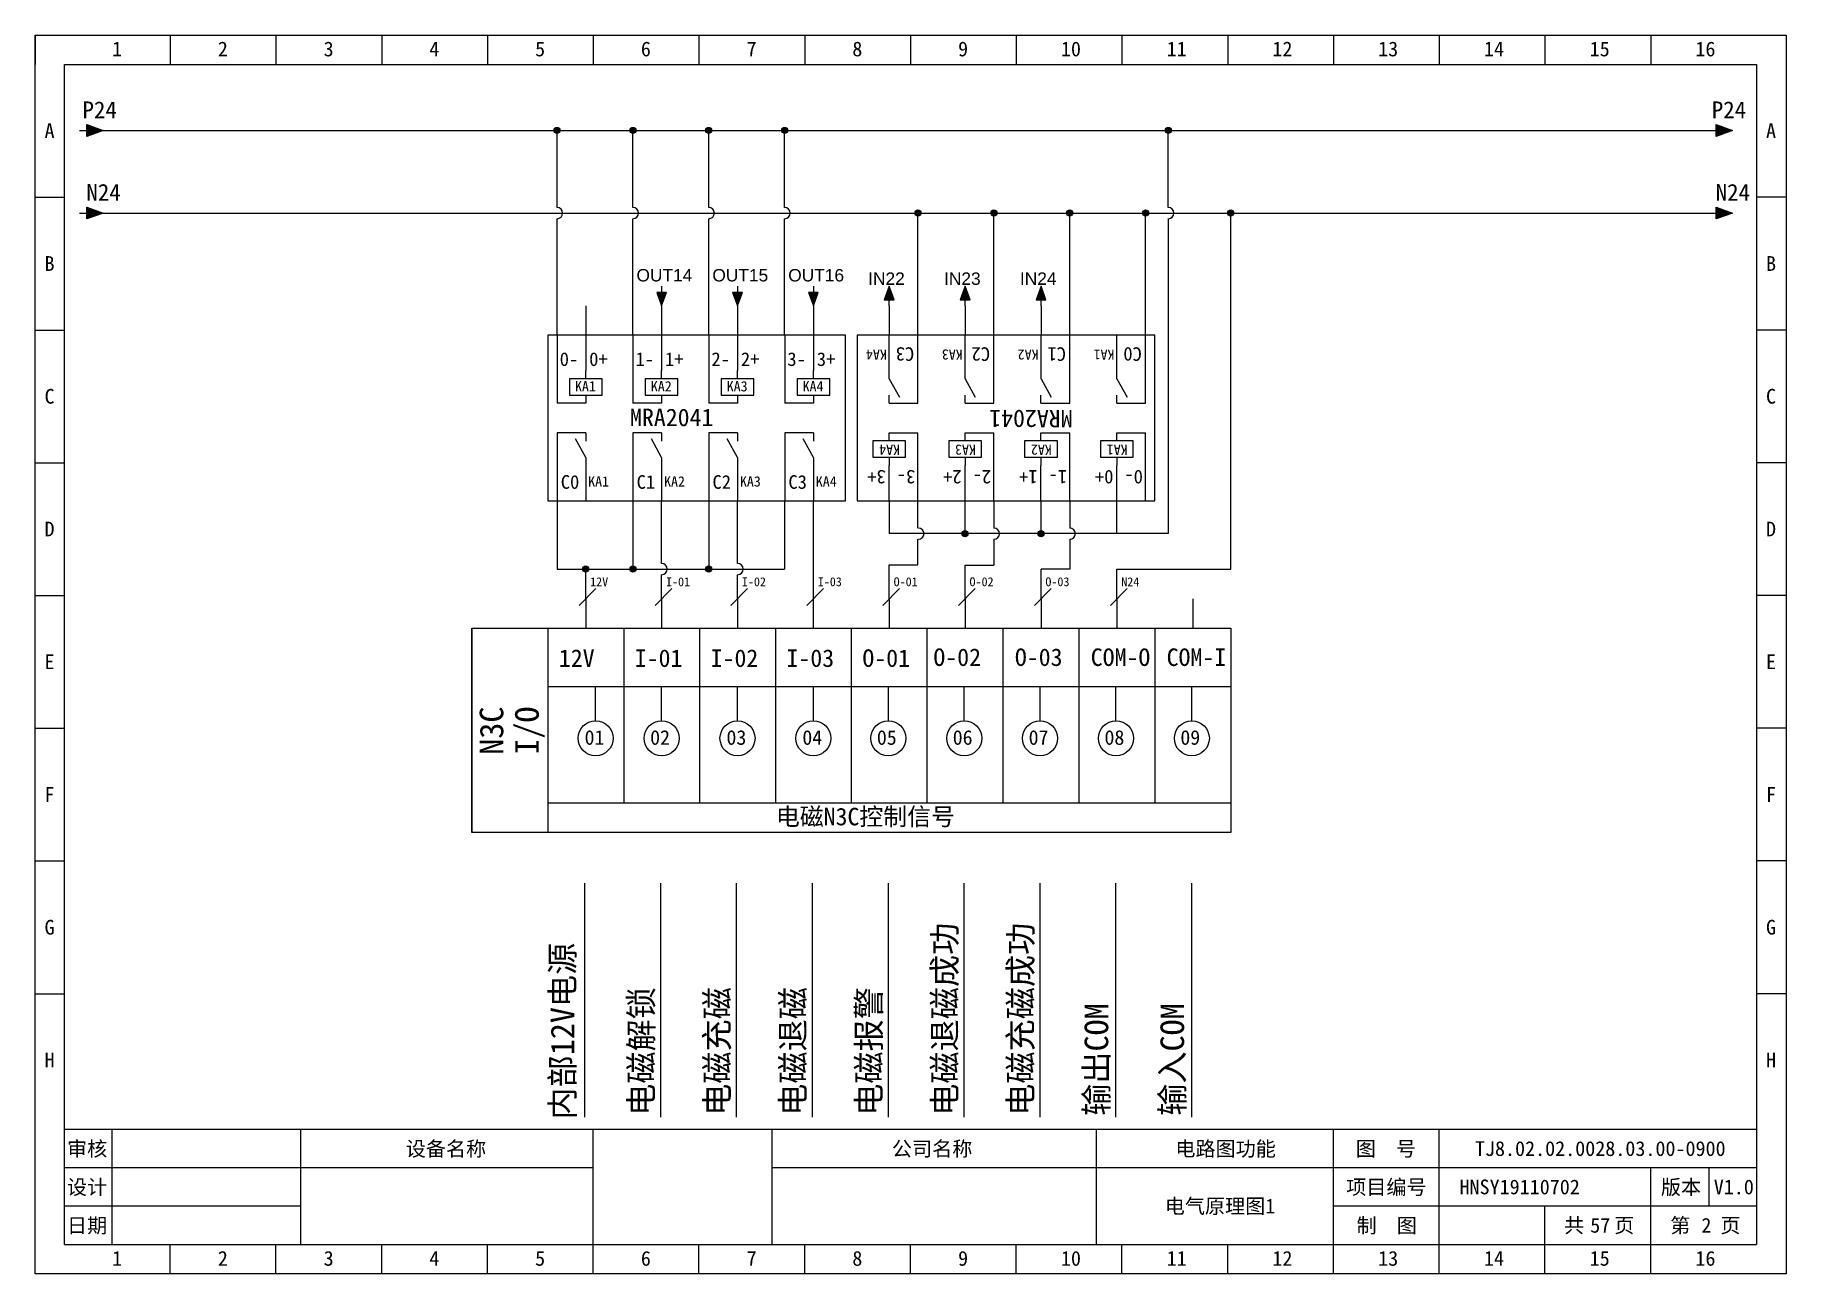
# Model space of a CAD drawing. Header units: millimetres. Extents: x 914 to 910632, y -176 to 682692.
# Drawn here: x 1567.1 to 1864.1, y 2795.8 to 3005.8 of the extents above; entities that cross this region are included whole.
import ezdxf
from ezdxf.enums import TextEntityAlignment as Align

# ---------------------------------------------------------------- set-up
doc = ezdxf.new("R2010")
doc.units = ezdxf.units.MM
doc.layers.add('EPLAN311', color=1, linetype='Continuous', lineweight=25)
doc.styles.get("Standard").update_dxf_attribs({"font": 'arial.ttf'})
doc.styles.add('宋体', font='')
doc.styles.get('宋体').set_extended_font_data('宋体')

msp = doc.modelspace()

# ---------------------------------------------------------------- texts
at = {"style": '宋体'}
for s, height, p in [('12V', 1.5, (1661.306, 2912.354)), ('I-01', 1.5, (1674.176, 2912.354)), ('I-02', 1.5, (1687.046, 2912.354)), ('I-03', 1.5, (1699.916, 2912.354)), ('O-01', 1.5, (1712.786, 2912.354)), ('O-02', 1.5, (1725.656, 2912.354)), ('O-03', 1.5, (1738.526, 2912.354)), ('N24', 1.5, (1751.396, 2912.354)), ('O-01', 2.97, (1707.482, 2898.672)), ('O-02', 2.97, (1719.524, 2898.831)), ('O-03', 2.97, (1733.351, 2898.831)), ('COM-O', 2.97, (1746.221, 2898.831)), ('COM-I', 2.97, (1759.091, 2898.831)), ('12V', 2.97, (1656.002, 2898.672)), ('I-01', 2.97, (1668.872, 2898.672)), ('I-02', 2.97, (1681.742, 2898.672)), ('I-03', 2.97, (1694.612, 2898.672)), ('01', 2.475, (1660.361, 2885.471)), ('02', 2.475, (1671.486, 2885.47)), ('03', 2.475, (1684.431, 2885.47)), ('04', 2.475, (1697.301, 2885.471)), ('05', 2.475, (1709.94, 2885.47)), ('06', 2.475, (1722.81, 2885.47)), ('07', 2.475, (1735.68, 2885.47)), ('08', 2.475, (1748.55, 2885.47)), ('09', 2.475, (1761.42, 2885.47))]:
    msp.add_text(s, height=height, dxfattribs=at).set_placement(p)
at = {"color": 0, "style": '宋体'}
for s, rotation, p in [('电磁退磁成功', 89.99653, (1723.442, 2822.577)), ('电磁充磁成功', 89.99653, (1736.312, 2822.577)), ('内部12V电源', 90, (1658.613, 2821.937)), ('电磁解锁', 89.99653, (1671.962, 2822.577)), ('电磁充磁', 89.99653, (1684.832, 2822.577)), ('电磁退磁', 89.99653, (1697.702, 2822.577)), ('电磁报警', 89.99653, (1710.572, 2822.577)), ('输出COM', 89.99653, (1749.182, 2822.577)), ('输入COM', 89.99653, (1762.052, 2822.577))]:
    msp.add_text(s, height=4, rotation=rotation, dxfattribs=at).set_placement(p)
at = {"insert": (1707.998, 2873.135), "char_height": 2.97, "attachment_point": 5, "style": '宋体'}
msp.add_mtext_dynamic_manual_height_columns('电磁N3C控制信号', width=36.11664, gutter_width=12.5, heights=[0], dxfattribs=at)
at = {"style": '宋体'}
for tag, p in [('N3C', (1644.574, 2887.861)), ('I/O', (1650.59, 2887.881))]:
    msp.add_attdef(tag, text='封页', height=4, rotation=90, dxfattribs=at).set_placement(p, align=Align.MIDDLE_CENTER)
for tag, text, p in [('TJ8.02.02.0028.03.00-0900', 'TJ8.01.01.0181.00.01-0900', (1832.645, 2817.026)), ('HNSY19110702', 'HNSY19110702', (1818.973, 2810.526)), ('V1.0', '1.0', (1855.296, 2810.526)), ('电气原理图1', '封页', (1768.145, 2807.276)), ('57', '01', (1832.645, 2804.026)), ('2', '01', (1850.645, 2804.026))]:
    msp.add_attdef(tag, text=text, height=2.5, dxfattribs=at).set_placement(p, align=Align.MIDDLE_CENTER)

# ---------------------------------------------------------------- blocks, each defined once
blk = doc.blocks.new('继电器线圈')
at = {"color": 5, "linetype": 'Continuous', "lineweight": 25}
for p, q in [((0, 4.2), (0, 5.6)), ((0, 1.4), (0, 0))]:
    blk.add_line(p, q, dxfattribs=at)
blk.add_lwpolyline([(-2.8, 1.4), (2.8, 1.4), (2.8, 4.2), (-2.8, 4.2)], close=True, dxfattribs=at)
at = {"color": 0, "style": '宋体'}
for tag, p in [('01', (0.42, 4.87)), ('02', (0.42, -0.54)), ('04', (0.65, -7)), ('05', (0.65, -9.16))]:
    blk.add_attdef(tag, p, '', height=1.26, dxfattribs=at)
at = {"color": 5, "style": '宋体'}
blk.add_attdef('03', (0.42, -4.85), '', height=1.75, dxfattribs=at)
blk = doc.blocks.new('常开触点')
at = {"color": 5, "linetype": 'Continuous', "lineweight": 25}
for p, q in [((0, 0), (0, -1.39)), ((0, 0), (0, -1.39)), ((0, -4.16), (0, -5.54)), ((0, -4.16), (0, -5.54))]:
    blk.add_line(p, q, dxfattribs=at)
at = {"color": 5, "linetype": 'Continuous', "lineweight": 25, "ltscale": 4}
blk.add_line((0, -4.16), (-1.73, -1.04), dxfattribs=at)
blk.add_line((0, -4.16), (-1.73, -1.04), dxfattribs=at)
at = {"color": 0}
blk.add_attdef('13', text='', height=1.25, dxfattribs=at).set_placement((0.42, -0.97), align=Align.BOTTOM_LEFT)
blk.add_attdef('14', text='', height=1.25, dxfattribs=at).set_placement((0.42, -4.82), align=Align.TOP_LEFT)
at = {"color": 5, "style": '宋体'}
blk.add_attdef('KA', (0.42, -9.12), '', height=1.74, dxfattribs=at)
blk = doc.blocks.new('继电器模组41')
for p, q in [((-4.87, 28.09), (-4.87, 16.54)), ((0, 28.09), (0, 22.09)), ((8, 28.09), (8, 16.54)), ((12.87, 28.09), (12.87, 22.09)), ((20.87, 28.09), (20.87, 16.54)), ((25.74, 28.09), (25.74, 22.09)), ((33.74, 28.09), (33.74, 16.54)), ((38.61, 28.09), (38.61, 22.09)), ((-4.87, 11.54), (-4.87, 0)), ((8, 11.54), (8, 0)), ((20.87, 11.54), (20.87, 0)), ((33.74, 11.54), (33.74, 0)), ((0, 6), (0, 0)), ((12.87, 6), (12.87, 0)), ((25.74, 6), (25.74, 0)), ((38.61, 6), (38.61, 0))]:
    blk.add_line(p, q)
at = {"linetype": 'ByBlock'}
for p, q in [((0, 16.54), (-4.87, 16.54)), ((12.87, 16.54), (8, 16.54)), ((25.74, 16.54), (20.87, 16.54)), ((38.61, 16.54), (33.74, 16.54)), ((0, 11.54), (-4.87, 11.54)), ((12.87, 11.54), (8, 11.54)), ((25.74, 11.54), (20.87, 11.54)), ((38.61, 11.54), (33.74, 11.54))]:
    blk.add_line(p, q, dxfattribs=at)
blk.add_lwpolyline([(-6.43, 0), (44.05, 0), (44.05, 28.09), (-6.43, 28.09)], close=True, dxfattribs=at)
ref = blk.add_blockref('继电器线圈', (0, 16.54), dxfattribs=dict(xscale=0.99, yscale=0.99, zscale=0.99))
ref.add_attrib('03', 'KA1', (-1.83, 18.56), dxfattribs={"color": 5, "height": 1.736, "style": '宋体'})
ref = blk.add_blockref('继电器线圈', (12.87, 16.54), dxfattribs=dict(xscale=0.99, yscale=0.99, zscale=0.99))
ref.add_attrib('03', 'KA2', (11.04, 18.56), dxfattribs={"color": 5, "height": 1.736, "style": '宋体'})
ref = blk.add_blockref('继电器线圈', (25.74, 16.54), dxfattribs=dict(xscale=0.99, yscale=0.99, zscale=0.99))
ref.add_attrib('03', 'KA3', (23.91, 18.56), dxfattribs={"color": 5, "height": 1.736, "style": '宋体'})
ref = blk.add_blockref('继电器线圈', (38.61, 16.54), dxfattribs=dict(xscale=0.99, yscale=0.99, zscale=0.99))
ref.add_attrib('03', 'KA4', (36.78, 18.56), dxfattribs={"color": 5, "height": 1.736, "style": '宋体'})
ref = blk.add_blockref('常开触点', (0, 11.54), dxfattribs=at)
ref.add_attrib('KA', 'KA1', (0.41, 2.43), dxfattribs={"color": 5, "height": 1.736, "style": '宋体'})
ref = blk.add_blockref('常开触点', (12.87, 11.54), dxfattribs=at)
ref.add_attrib('KA', 'KA2', (13.28, 2.43), dxfattribs={"color": 5, "height": 1.736, "style": '宋体'})
ref = blk.add_blockref('常开触点', (25.74, 11.54), dxfattribs=at)
ref.add_attrib('KA', 'KA3', (26.15, 2.43), dxfattribs={"color": 5, "height": 1.736, "style": '宋体'})
ref = blk.add_blockref('常开触点', (38.61, 11.54), dxfattribs=at)
ref.add_attrib('KA', 'KA4', (39.02, 2.43), dxfattribs={"color": 5, "height": 1.736, "style": '宋体'})
at = {"style": '宋体'}
for s, width, heights, insert, char_height, attachment_point in [('0-', 3.0901, [0], (-4.42, 25.18), 2.31, 1), ('0+', 3.0901, [0], (0.58, 25.18), 2.31, 1), ('1-', 3.0901, [0], (8.45, 25.18), 2.31, 1), ('1+', 3.0901, [0], (13.45, 25.18), 2.31, 1), ('2-', 3.0901, [0], (21.32, 25.18), 2.31, 1), ('2+', 3.0901, [0], (26.32, 25.18), 2.31, 1), ('3-', 3.0901, [0], (34.19, 25.18), 2.31, 1), ('3+', 3.0901, [0], (39.19, 25.18), 2.31, 1), ('MRA2041', 2.5259, [0], (14.58, 14.13), 2.97, 5), ('C0', 3.0901, [0], (-4.24, 4.36), 2.31, 1), ('C1', 3.0901, [2.31], (8.63, 4.36), 2.31, 1), ('C2', 3.0901, [0], (21.5, 4.36), 2.31, 1), ('C3', 3.0901, [0], (34.37, 4.36), 2.31, 1)]:
    blk.add_mtext_dynamic_manual_height_columns(s, width=width, gutter_width=12.5, heights=heights, dxfattribs=dict(at, insert=insert, char_height=char_height, attachment_point=attachment_point))
blk = doc.blocks.new('EPLSYM_LibrarySPECIAL_Symbol8_Variant0_Placement1')
at = {"linetype": 'Continuous', "lineweight": 25, "ltscale": 4}
blk.add_hatch(color=1, dxfattribs=at).paths.add_polyline_path([(-0.75, 1), (2, 0), (-0.75, -1)], flags=0)
at = {"color": 1, "linetype": 'Continuous', "lineweight": 25, "ltscale": 4}
blk.add_line((-2, 0), (-0.75, 0), dxfattribs=at)
blk.add_lwpolyline([(-0.75, 1), (2, 0), (-0.75, -1)], close=True, dxfattribs=at)
at = {"color": 5}
blk.add_attdef('70_20010', text='', height=2.85, dxfattribs=at).set_placement((3, 0), align=Align.MIDDLE_LEFT)
at = {"color": 73}
for tag, p in [('70_24350', (33.76, 0)), ('70_24300', (72.31, 0))]:
    blk.add_attdef(tag, text='', height=2.06, dxfattribs=at).set_placement(p, align=Align.MIDDLE_LEFT)
blk = doc.blocks.new('箭头下')
at = {"layer": 'EPLAN311', "linetype": 'Continuous', "lineweight": 25, "ltscale": 4}
blk.add_hatch(color=1, dxfattribs=at).paths.add_polyline_path([(-0.7, -0.875), (0, -2.8), (0.7, -0.875)], flags=0)
at = {"layer": 'EPLAN311', "color": 1, "linetype": 'Continuous', "lineweight": 25, "ltscale": 4}
blk.add_line((0, 0), (0, -0.875), dxfattribs=at)
blk.add_lwpolyline([(-0.7, -0.875), (0, -2.8), (0.7, -0.875)], close=True, dxfattribs=at)
at = {"color": 5}
blk.add_attdef('70_20010', text='', height=1.7535, dxfattribs=at).set_placement((0, -3.8507), align=Align.TOP_CENTER)
blk = doc.blocks.new('*U388')
blk.add_line((-2.5, 0), (2.5, 0))
blk = doc.blocks.new('*U389')
at = {"color": 0, "linetype": 'ByBlock', "lineweight": -2, "transparency": 16777216}
for p in [(0, 0), (0, -22.5), (0, -45), (0, -67.5), (0, -90), (0, -112.5), (0, -135)]:
    blk.add_blockref('*U388', p, dxfattribs=at)
blk = doc.blocks.new('*U390')
blk.add_line((-2.5, 0), (2.5, 0))
blk = doc.blocks.new('*U391')
at = {"color": 0, "linetype": 'ByBlock', "lineweight": -2, "transparency": 16777216}
for p in [(0, 0), (0, -22.5), (0, -45), (0, -67.5), (0, -90), (0, -112.5), (0, -135)]:
    blk.add_blockref('*U390', p, dxfattribs=at)
blk = doc.blocks.new('制图图框')
for p, q in [((-2700.08, 789.32), (-2403.08, 789.32)), ((-2700.08, 579.32), (-2700.08, 789.32)), ((-2700.08, 789.32), (-2700.08, 784.32)), ((-2700.08, 789.32), (-2695.08, 789.32)), ((-2677.15, 789.32), (-2677.15, 784.32)), ((-2659.21, 789.32), (-2659.21, 784.32)), ((-2641.27, 789.32), (-2641.27, 784.32)), ((-2623.33, 789.32), (-2623.33, 784.32)), ((-2605.4, 789.32), (-2605.4, 784.32)), ((-2587.46, 789.32), (-2587.46, 784.32)), ((-2569.52, 789.32), (-2569.52, 784.32)), ((-2551.58, 789.32), (-2551.58, 784.32)), ((-2533.65, 789.32), (-2533.65, 784.32)), ((-2515.71, 789.32), (-2515.71, 784.32)), ((-2497.77, 789.32), (-2497.77, 784.32)), ((-2479.83, 789.32), (-2479.83, 784.32)), ((-2461.9, 789.32), (-2461.9, 784.32)), ((-2443.96, 789.32), (-2443.96, 784.32)), ((-2426.02, 789.32), (-2426.02, 784.32)), ((-2403.08, 789.32), (-2403.08, 579.32)), ((-2403.08, 789.32), (-2403.08, 784.32)), ((-2695.08, 784.32), (-2408.08, 784.32)), ((-2695.08, 584.32), (-2695.08, 784.32)), ((-2408.08, 784.32), (-2408.08, 584.32)), ((-2408.08, 603.82), (-2695.08, 603.82)), ((-2687.08, 603.82), (-2687.08, 584.32)), ((-2655.08, 603.82), (-2655.08, 584.32)), ((-2655.08, 603.82), (-2655.08, 584.32)), ((-2605.4, 579.32), (-2605.4, 603.82)), ((-2575.08, 603.82), (-2575.08, 584.32)), ((-2575.08, 603.82), (-2575.08, 584.32)), ((-2575.08, 603.82), (-2575.08, 584.32)), ((-2520.08, 603.82), (-2520.08, 584.32)), ((-2479.83, 579.32), (-2479.83, 603.82)), ((-2461.9, 579.32), (-2461.9, 603.82)), ((-2655.08, 597.32), (-2695.08, 597.32)), ((-2605.4, 597.32), (-2655.08, 597.32)), ((-2408.08, 597.32), (-2575.08, 597.32)), ((-2426.02, 579.32), (-2426.02, 597.32)), ((-2416.18, 597.32), (-2416.18, 590.82)), ((-2655.08, 590.82), (-2695.08, 590.82)), ((-2408.08, 590.82), (-2479.83, 590.82)), ((-2443.96, 579.32), (-2443.96, 590.82)), ((-2695.08, 584.32), (-2408.08, 584.32)), ((-2677.15, 579.32), (-2677.15, 584.32)), ((-2659.21, 579.32), (-2659.21, 584.32)), ((-2641.27, 579.32), (-2641.27, 584.32)), ((-2623.33, 579.32), (-2623.33, 584.32)), ((-2587.46, 579.32), (-2587.46, 584.32)), ((-2569.52, 579.32), (-2569.52, 584.32)), ((-2551.58, 579.32), (-2551.58, 584.32)), ((-2533.65, 579.32), (-2533.65, 584.32)), ((-2515.71, 579.32), (-2515.71, 584.32)), ((-2497.77, 579.32), (-2497.77, 584.32)), ((-2403.08, 579.32), (-2700.08, 579.32))]:
    blk.add_line(p, q)
blk.add_blockref('*U389', (-2697.58, 761.82))
at = {"xscale": -1}
blk.add_blockref('*U391', (-2405.58, 761.82), dxfattribs=at)
at = {"style": '宋体'}
for s, p in [('1', (-2687.01, 785.71)), ('2', (-2669.07, 785.71)), ('3', (-2651.13, 785.71)), ('4', (-2633.2, 785.71)), ('5', (-2615.26, 785.71)), ('6', (-2597.32, 785.71)), ('7', (-2579.38, 785.71)), ('8', (-2561.45, 785.71)), ('9', (-2543.51, 785.71)), ('10', (-2526.07, 785.71)), ('11', (-2508.13, 785.71)), ('12', (-2490.2, 785.71)), ('13', (-2472.26, 785.71)), ('14', (-2454.32, 785.71)), ('15', (-2436.38, 785.71)), ('16', (-2418.45, 785.71)), ('A', (-2698.47, 771.84)), ('A', (-2406.47, 771.84)), ('B', (-2698.47, 749.34)), ('B', (-2406.47, 749.34)), ('C', (-2698.47, 726.84)), ('C', (-2406.47, 726.84)), ('D', (-2698.47, 704.34)), ('D', (-2406.47, 704.34)), ('E', (-2698.47, 681.84)), ('E', (-2406.47, 681.84)), ('F', (-2698.47, 659.34)), ('F', (-2406.47, 659.34)), ('G', (-2698.47, 636.84)), ('G', (-2406.47, 636.84)), ('H', (-2698.47, 614.34)), ('H', (-2406.47, 614.34)), ('审核', (-2694.65, 599.29)), ('设备名称', (-2637.2, 599.28)), ('公司名称', (-2554.73, 599.29)), ('电路图功能', (-2506.66, 599.29)), ('图  号', (-2476.05, 599.3)), ('设计', (-2694.66, 592.79)), ('项目编号', (-2477.68, 592.79)), ('版本', (-2424.3, 592.79)), ('日期', (-2694.66, 586.29)), ('制  图', (-2475.91, 586.28)), ('共   页', (-2440.72, 586.31)), ('第   页', (-2422.72, 586.3)), ('1', (-2687.01, 580.71)), ('2', (-2669.07, 580.71)), ('3', (-2651.13, 580.71)), ('4', (-2633.2, 580.71)), ('5', (-2615.26, 580.71)), ('6', (-2597.32, 580.71)), ('7', (-2579.38, 580.71)), ('8', (-2561.45, 580.71)), ('9', (-2543.51, 580.71)), ('10', (-2526.07, 580.71)), ('11', (-2508.13, 580.71)), ('12', (-2490.2, 580.71)), ('13', (-2472.26, 580.71)), ('14', (-2454.32, 580.71)), ('15', (-2436.38, 580.71)), ('16', (-2418.45, 580.71))]:
    blk.add_text(s, height=2.5, dxfattribs=at).set_placement(p)

# ---------------------------------------------------------------- hatches: boundary and pattern name
at = {"layer": 'EPLAN311', "ltscale": 4}
h = msp.add_hatch(color=1, dxfattribs=at)
edge = h.paths.add_edge_path()
edge.add_arc((1655.69, 2989.604), 0.52, 0, 360)
h = msp.add_hatch(color=1, dxfattribs=at)
edge = h.paths.add_edge_path()
edge.add_arc((1668.56, 2989.604), 0.52, 0, 360)
h = msp.add_hatch(color=1, dxfattribs=at)
edge = h.paths.add_edge_path()
edge.add_arc((1681.43, 2989.604), 0.52, 0, 360)
h = msp.add_hatch(color=1, dxfattribs=at)
edge = h.paths.add_edge_path()
edge.add_arc((1694.3, 2989.604), 0.52, 0, 360)
h = msp.add_hatch(color=1, dxfattribs=at)
edge = h.paths.add_edge_path()
edge.add_arc((1759.369, 2989.603), 0.52, 0, 360)
h = msp.add_hatch(color=1, dxfattribs=at)
edge = h.paths.add_edge_path()
edge.add_arc((1716.913, 2975.601), 0.52, 0, 360)
h = msp.add_hatch(color=1, dxfattribs=at)
edge = h.paths.add_edge_path()
edge.add_arc((1729.783, 2975.6), 0.52, 0, 360)
h = msp.add_hatch(color=1, dxfattribs=at)
edge = h.paths.add_edge_path()
edge.add_arc((1742.653, 2975.6), 0.52, 0, 360)
h = msp.add_hatch(color=1, dxfattribs=at)
edge = h.paths.add_edge_path()
edge.add_arc((1755.523, 2975.601), 0.52, 0, 360)
h = msp.add_hatch(color=1, dxfattribs=at)
edge = h.paths.add_edge_path()
edge.add_arc((1769.957, 2975.601), 0.52, 0, 360)
h = msp.add_hatch(color=1, dxfattribs=at)
edge = h.paths.add_edge_path()
edge.add_arc((1724.912, 2921.258), 0.52, 0, 360)
h = msp.add_hatch(color=1, dxfattribs=at)
edge = h.paths.add_edge_path()
edge.add_arc((1737.782, 2921.258), 0.52, 0, 360)
h = msp.add_hatch(color=1, dxfattribs=at)
edge = h.paths.add_edge_path()
edge.add_arc((1660.562, 2915.249), 0.52, 0, 360)
h = msp.add_hatch(color=1, dxfattribs=at)
edge = h.paths.add_edge_path()
edge.add_arc((1668.56, 2915.249), 0.52, 0, 360)
h = msp.add_hatch(color=1, dxfattribs=at)
edge = h.paths.add_edge_path()
edge.add_arc((1681.43, 2915.249), 0.52, 0, 360)

# ---------------------------------------------------------------- linework, layer by layer
at = {"color": 0}
for p, q in [((1578.667, 2989.607), (1851.047, 2989.601)), ((1578.685, 2975.6), (1851.047, 2975.601))]:
    msp.add_line(p, q, dxfattribs=at)
for p, q in [((1655.69, 2976.555), (1655.69, 2989.604)), ((1668.56, 2976.555), (1668.56, 2989.604)), ((1681.43, 2976.555), (1681.43, 2989.604)), ((1694.3, 2976.555), (1694.3, 2989.604)), ((1759.369, 2976.554), (1759.369, 2989.603)), ((1655.69, 2954.898), (1655.69, 2974.646)), ((1668.56, 2954.898), (1668.56, 2974.646)), ((1681.43, 2954.898), (1681.43, 2974.646)), ((1694.3, 2954.898), (1694.3, 2974.646)), ((1716.913, 2954.898), (1716.913, 2975.601)), ((1729.783, 2954.898), (1729.783, 2975.6)), ((1742.653, 2954.897), (1742.653, 2975.6)), ((1755.523, 2954.897), (1755.523, 2975.599)), ((1759.369, 2974.644), (1759.369, 2921.258)), ((1769.957, 2915.249), (1769.957, 2975.601)), ((1660.56, 2959.849), (1660.56, 2954.899)), ((1673.43, 2959.849), (1673.43, 2954.899)), ((1686.3, 2959.849), (1686.3, 2954.899)), ((1699.17, 2959.849), (1699.17, 2954.899)), ((1712.041, 2959.848), (1712.041, 2954.898)), ((1724.911, 2959.848), (1724.911, 2954.898)), ((1737.781, 2959.848), (1737.781, 2954.898)), ((1655.69, 2926.813), (1655.69, 2915.249)), ((1668.56, 2926.813), (1668.56, 2915.249)), ((1673.432, 2916.204), (1673.432, 2926.813)), ((1681.43, 2926.813), (1681.43, 2915.249)), ((1686.302, 2916.204), (1686.302, 2926.813)), ((1694.3, 2926.813), (1694.3, 2915.249)), ((1699.172, 2910.219), (1699.172, 2926.816)), ((1712.042, 2926.811), (1712.042, 2921.258)), ((1716.912, 2922.21), (1716.912, 2926.813)), ((1724.912, 2921.258), (1724.912, 2926.813)), ((1729.782, 2926.812), (1729.782, 2922.213)), ((1737.782, 2921.258), (1737.782, 2926.813)), ((1742.652, 2926.812), (1742.652, 2922.213)), ((1750.652, 2921.258), (1750.652, 2926.813)), ((1759.369, 2921.258), (1712.042, 2921.258)), ((1716.912, 2915.963), (1716.912, 2920.306)), ((1729.782, 2920.303), (1729.782, 2915.897)), ((1742.652, 2920.303), (1742.652, 2915.26)), ((1655.69, 2915.249), (1694.3, 2915.249)), ((1660.562, 2910.216), (1660.562, 2915.249)), ((1673.432, 2910.216), (1673.432, 2914.294)), ((1686.302, 2910.216), (1686.302, 2914.294)), ((1712.042, 2910.216), (1712.042, 2915.963)), ((1712.042, 2915.963), (1716.912, 2915.963)), ((1724.912, 2910.216), (1724.912, 2915.897)), ((1724.912, 2915.897), (1729.782, 2915.897)), ((1737.782, 2910.216), (1737.782, 2915.26)), ((1742.652, 2915.26), (1737.782, 2915.26)), ((1750.652, 2910.216), (1750.652, 2915.249)), ((1750.652, 2915.249), (1769.957, 2915.249)), ((1659.454, 2909.107), (1662.282, 2911.936)), ((1672.324, 2909.107), (1675.152, 2911.936)), ((1685.194, 2909.107), (1688.022, 2911.936)), ((1698.064, 2909.107), (1700.892, 2911.936)), ((1710.934, 2909.107), (1713.762, 2911.936)), ((1723.804, 2909.107), (1726.632, 2911.936)), ((1736.674, 2909.107), (1739.502, 2911.936)), ((1749.544, 2909.107), (1752.372, 2911.936)), ((1660.562, 2910.216), (1660.562, 2905.266)), ((1673.432, 2910.216), (1673.432, 2905.266)), ((1686.302, 2910.216), (1686.302, 2905.266)), ((1699.172, 2905.269), (1699.172, 2910.219)), ((1712.042, 2910.216), (1712.042, 2905.266)), ((1724.912, 2910.216), (1724.912, 2905.266)), ((1737.782, 2910.216), (1737.782, 2905.266)), ((1750.652, 2910.216), (1750.652, 2905.266)), ((1763.522, 2910.216), (1763.522, 2905.266)), ((1641.257, 2905.266), (1769.957, 2905.266)), ((1641.257, 2870.616), (1641.257, 2905.266)), ((1641.257, 2905.266), (1641.257, 2870.616)), ((1654.127, 2905.266), (1654.127, 2870.616)), ((1666.997, 2905.266), (1666.997, 2875.566)), ((1679.867, 2905.266), (1679.867, 2875.566)), ((1692.737, 2905.266), (1692.737, 2875.566)), ((1705.607, 2905.266), (1705.607, 2875.566)), ((1718.477, 2875.566), (1718.477, 2905.266)), ((1731.347, 2875.566), (1731.347, 2905.266)), ((1744.217, 2905.266), (1744.217, 2875.566)), ((1757.087, 2905.266), (1757.087, 2875.566)), ((1769.957, 2905.266), (1769.957, 2870.616)), ((1654.127, 2895.366), (1769.957, 2895.366)), ((1662.232, 2889.556), (1662.232, 2895.366)), ((1673.432, 2889.556), (1673.432, 2895.366)), ((1686.302, 2889.556), (1686.302, 2895.366)), ((1699.172, 2889.556), (1699.172, 2895.366)), ((1711.887, 2889.556), (1711.887, 2895.207)), ((1724.757, 2889.556), (1724.757, 2895.207)), ((1737.627, 2889.556), (1737.627, 2895.207)), ((1750.497, 2889.556), (1750.497, 2895.207)), ((1763.367, 2889.556), (1763.367, 2895.207)), ((1769.957, 2875.566), (1654.127, 2875.566)), ((1769.957, 2870.616), (1641.257, 2870.616)), ((1660.407, 2822.335), (1660.407, 2862.035)), ((1673.277, 2822.335), (1673.277, 2862.035)), ((1686.147, 2822.335), (1686.147, 2862.035)), ((1699.017, 2822.335), (1699.017, 2862.035)), ((1711.887, 2822.335), (1711.887, 2862.035)), ((1724.757, 2822.335), (1724.757, 2862.035)), ((1737.627, 2822.335), (1737.627, 2862.035)), ((1750.497, 2822.335), (1750.497, 2862.035)), ((1763.367, 2822.335), (1763.367, 2862.035))]:
    msp.add_line(p, q)
for centre in [(1662.232, 2886.586), (1673.432, 2886.586), (1686.302, 2886.586), (1699.172, 2886.586), (1711.887, 2886.586), (1724.757, 2886.586), (1737.627, 2886.586), (1750.497, 2886.586), (1763.367, 2886.586)]:
    msp.add_circle(centre, 2.97)
for centre in [(1655.69, 2975.601), (1668.56, 2975.601), (1681.43, 2975.601), (1694.3, 2975.601), (1759.369, 2975.599), (1716.991, 2921.258), (1729.782, 2921.258), (1742.652, 2921.258), (1673.432, 2915.249), (1686.302, 2915.249)]:
    msp.add_arc(centre, 0.955, 270, 90)
at = {"layer": 'EPLAN311', "color": 1, "ltscale": 4}
for centre in [(1655.69, 2989.604), (1668.56, 2989.604), (1681.43, 2989.604), (1694.3, 2989.604), (1759.369, 2989.603), (1716.913, 2975.601), (1729.783, 2975.6), (1742.653, 2975.6), (1755.523, 2975.601), (1769.957, 2975.601), (1724.912, 2921.258), (1737.782, 2921.258), (1660.562, 2915.249), (1668.56, 2915.249), (1681.43, 2915.249)]:
    msp.add_circle(centre, 0.52, dxfattribs=at)

# ---------------------------------------------------------------- block references
for name, p in [('制图图框', (4267.229, 2216.457)), ('继电器模组41', (1660.562, 2926.813))]:
    msp.add_blockref(name, p)
at = {"color": 7}
ref = msp.add_blockref('EPLSYM_LibrarySPECIAL_Symbol8_Variant0_Placement1', (1576.685, 2989.601), dxfattribs=at)
ref.add_attrib('70_20010', 'P24', dxfattribs={"color": 5, "height": 2.8548, "style": '宋体'}).set_placement((1575.201, 2993.1), align=Align.MIDDLE_LEFT)
ref = msp.add_blockref('EPLSYM_LibrarySPECIAL_Symbol8_Variant0_Placement1', (1853.047, 2989.601), dxfattribs=at)
ref.add_attrib('70_20010', 'P24', dxfattribs={"color": 5, "height": 2.8548, "style": '宋体'}).set_placement((1851.563, 2993.1), align=Align.MIDDLE_LEFT)
ref = msp.add_blockref('EPLSYM_LibrarySPECIAL_Symbol8_Variant0_Placement1', (1576.685, 2975.6), dxfattribs=at)
ref.add_attrib('70_20010', 'N24', dxfattribs={"color": 5, "height": 2.8548, "style": '宋体'}).set_placement((1575.859, 2979.113), align=Align.MIDDLE_LEFT)
ref = msp.add_blockref('EPLSYM_LibrarySPECIAL_Symbol8_Variant0_Placement1', (1853.047, 2975.6), dxfattribs=at)
ref.add_attrib('70_20010', 'N24', dxfattribs={"color": 5, "height": 2.8548, "style": '宋体'}).set_placement((1852.221, 2979.113), align=Align.MIDDLE_LEFT)
ref = msp.add_blockref('箭头下', (1673.43, 2963.209), dxfattribs=dict(xscale=1.2, yscale=1.2, zscale=1.2))
ref.add_attrib('70_20010', 'OUT14', dxfattribs={"color": 5, "height": 2.1042}).set_placement((1673.901, 2966.115), align=Align.TOP_CENTER)
ref = msp.add_blockref('箭头下', (1686.3, 2963.209), dxfattribs=dict(xscale=1.2, yscale=1.2, zscale=1.2))
ref.add_attrib('70_20010', 'OUT15', dxfattribs={"color": 5, "height": 2.1042}).set_placement((1686.771, 2966.115), align=Align.TOP_CENTER)
ref = msp.add_blockref('箭头下', (1699.17, 2963.209), dxfattribs=dict(xscale=1.2, yscale=1.2, zscale=1.2))
ref.add_attrib('70_20010', 'OUT16', dxfattribs={"color": 5, "height": 2.1042}).set_placement((1699.641, 2966.115), align=Align.TOP_CENTER)
ref = msp.add_blockref('箭头下', (1712.041, 2959.848), dxfattribs=dict(xscale=1.2, yscale=1.2, zscale=1.2, rotation=180))
ref.add_attrib('70_20010', 'IN22', dxfattribs={"color": 5, "height": 2.1042}).set_placement((1711.57, 2965.538), align=Align.TOP_CENTER)
ref = msp.add_blockref('箭头下', (1724.911, 2959.848), dxfattribs=dict(xscale=1.2, yscale=1.2, zscale=1.2, rotation=180))
ref.add_attrib('70_20010', 'IN23', dxfattribs={"color": 5, "height": 2.1042}).set_placement((1724.44, 2965.538), align=Align.TOP_CENTER)
ref = msp.add_blockref('箭头下', (1737.781, 2959.848), dxfattribs=dict(xscale=1.2, yscale=1.2, zscale=1.2, rotation=180))
ref.add_attrib('70_20010', 'IN24', dxfattribs={"color": 5, "height": 2.1042}).set_placement((1737.31, 2965.538), align=Align.TOP_CENTER)
at = {"rotation": 179.9983799486359}
msp.add_blockref('继电器模组41', (1750.651, 2954.897), dxfattribs=at)

msp.set_redraw_order([(e.dxf.handle, doc.entitydb.next_handle()) for e in msp.query("TEXT MTEXT ATTDEF DIMENSION ARC_DIMENSION")])  # texts and dimensions are drawn at this point

doc.saveas('drawing.dxf')
